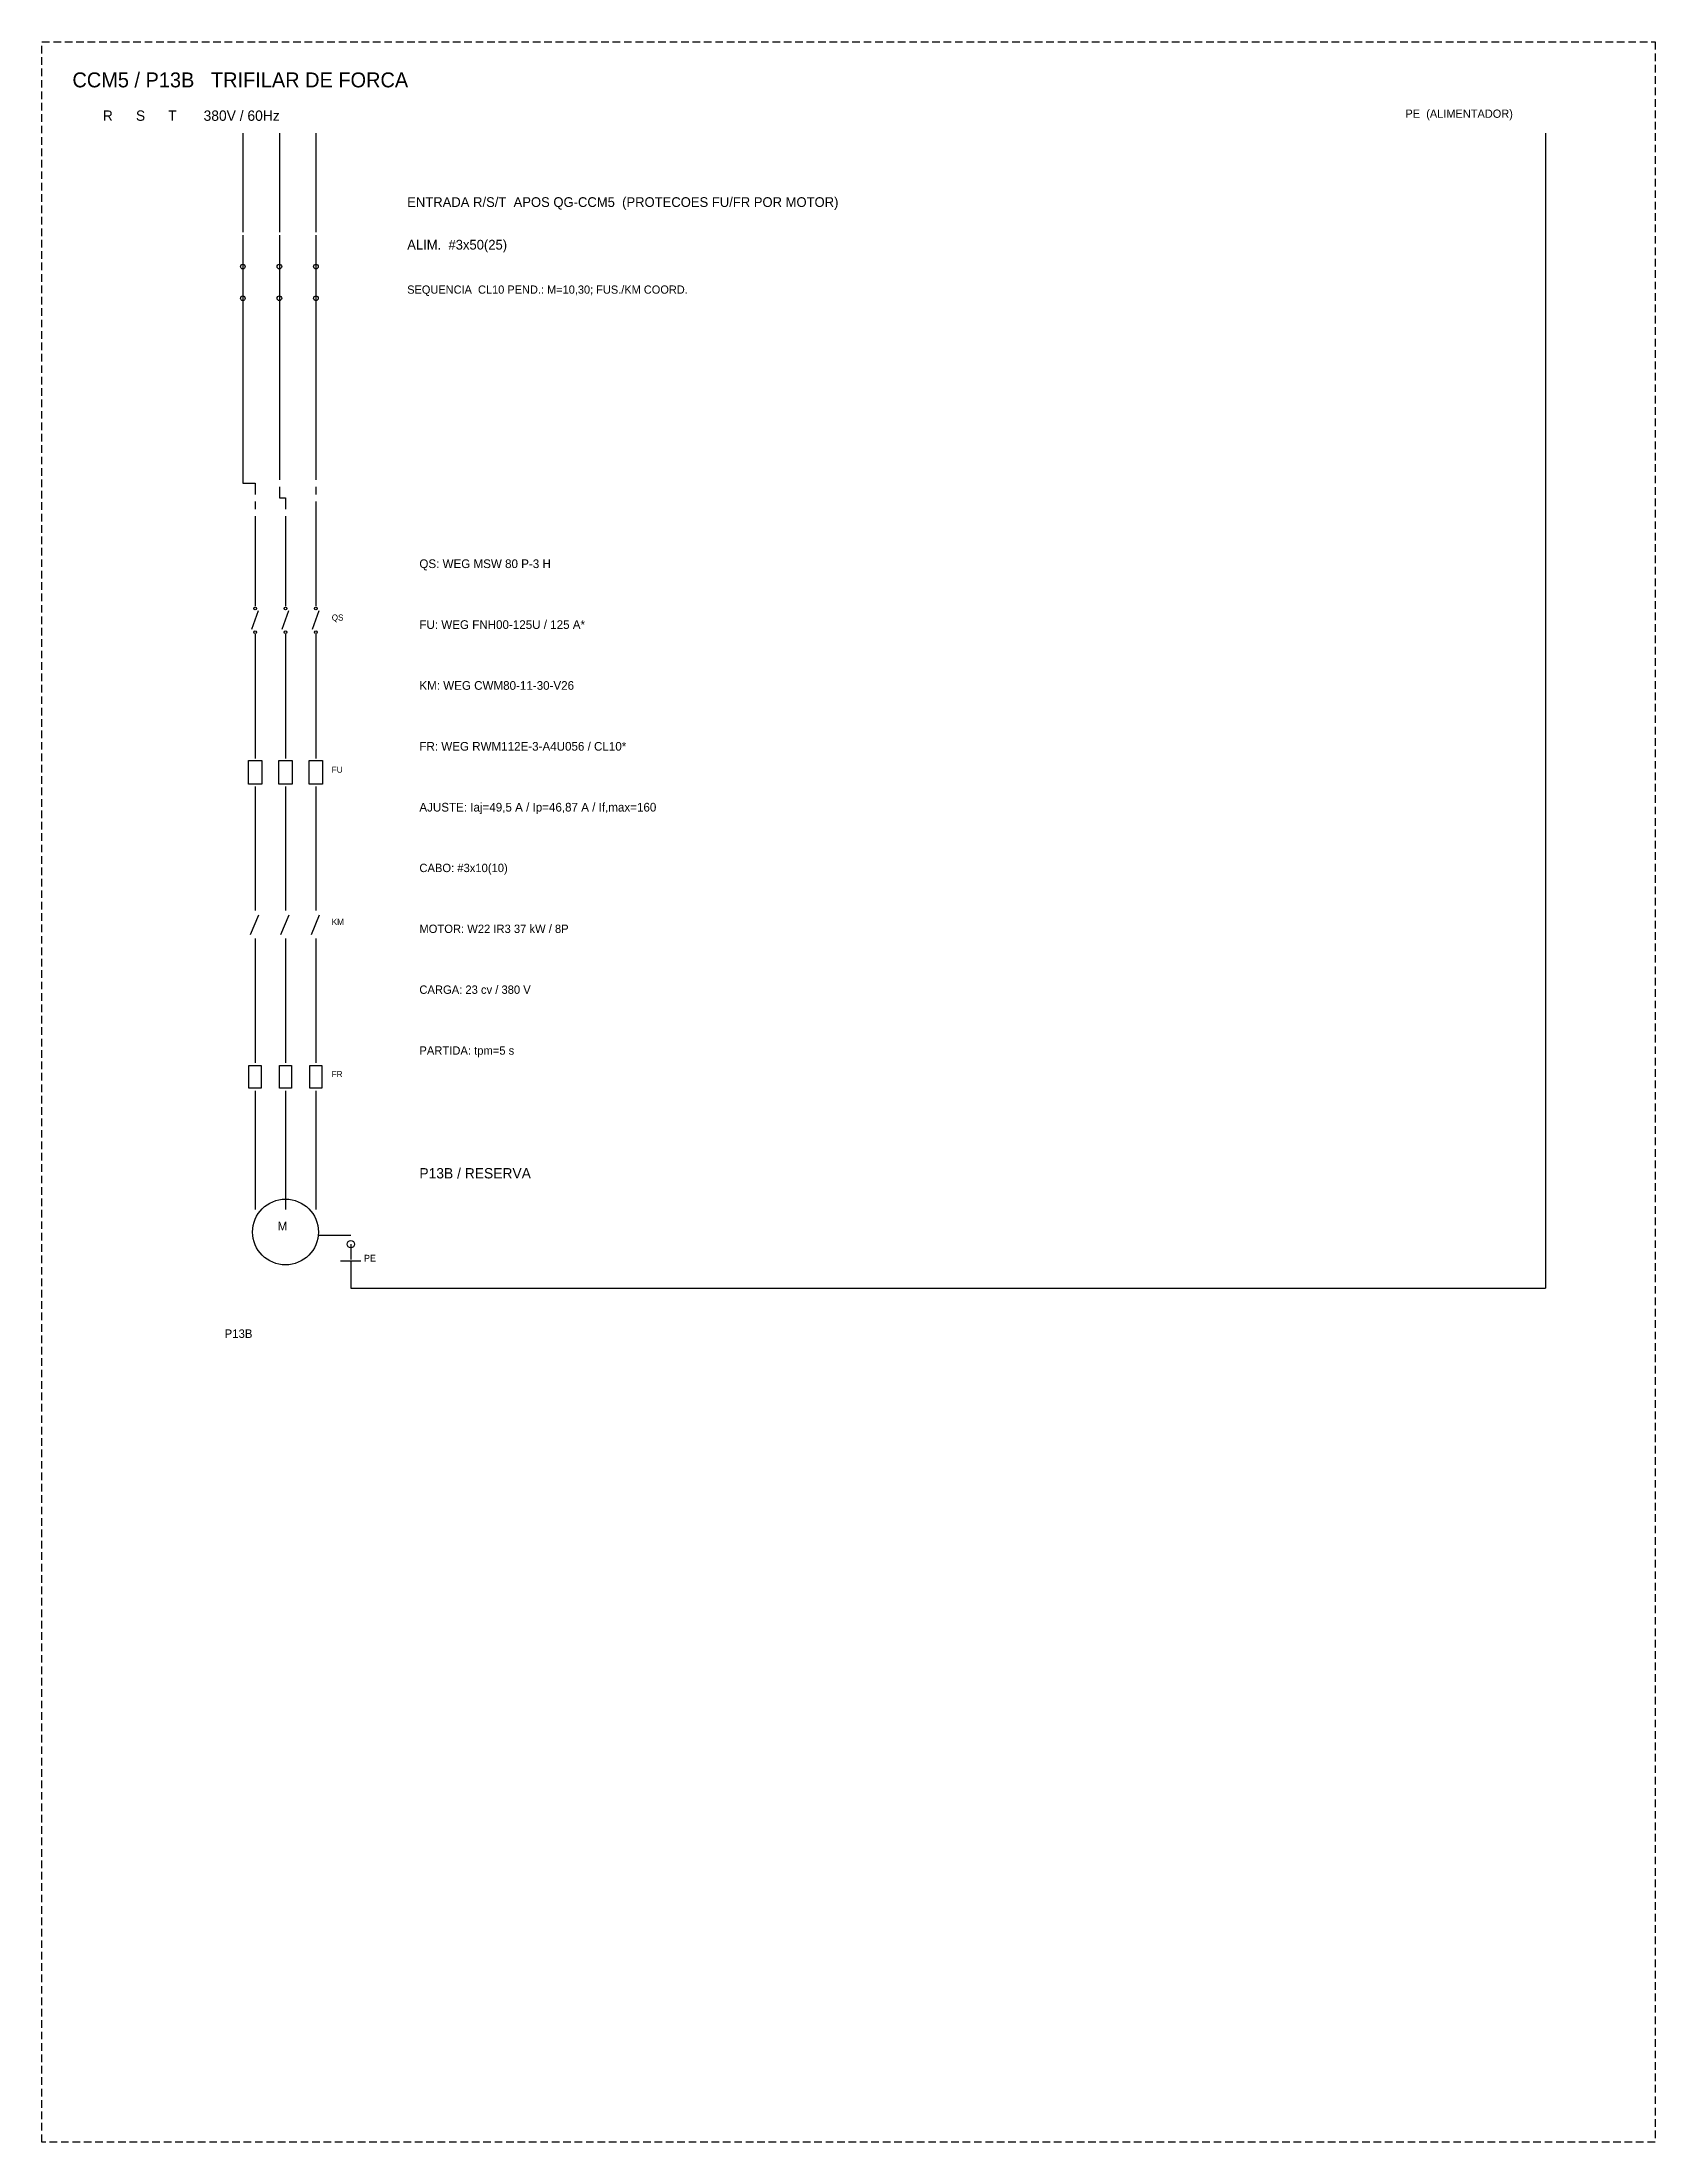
# Model space of a CAD drawing. Extents: x -646 to 641, y -554 to 322.
# Drawn here: x -267 to -214, y -469 to -400 of the extents above; entities that cross this region are included whole.
import ezdxf

# ---------------------------------------------------------------- set-up
doc = ezdxf.new("R2010")
doc.units = 0
doc.header["$MEASUREMENT"] = 0
doc.linetypes.add('HIDDEN', pattern=[0.375, 0.25, -0.125])
doc.layers.add('_ELT_UNIFILAR_PROC_TEXTO', color=1, linetype='Continuous')
doc.layers.add('ELET_TRIFILAR_TEXTO', color=4, linetype='Continuous')
doc.layers.add('ELET_TRIFILAR_DESENHO', color=5, linetype='Continuous', plot=False)

msp = doc.modelspace()

# ---------------------------------------------------------------- texts
at = {"layer": '_ELT_UNIFILAR_PROC_TEXTO', "attachment_point": 1}
for s, insert, char_height in [('P13B / RESERVA', (-254.6, -437), 0.34), ('P13B', (-261, -442.3), 0.28)]:
    msp.add_mtext(s, dxfattribs=dict(at, insert=insert, char_height=char_height))
at = {"layer": 'ELET_TRIFILAR_TEXTO', "attachment_point": 1}
for s, insert, char_height in [('CCM5 / P13B   TRIFILAR DE FORCA', (-266, -401), 0.49), ('R      S      T       380V / 60Hz', (-265, -402.25), 0.34), ('PE  (ALIMENTADOR)', (-222.2, -402.22), 0.27), ('ENTRADA R/S/T  APOS QG-CCM5  (PROTECOES FU/FR POR MOTOR)', (-255, -405.1), 0.32), ('ALIM.  #3x50(25)', (-255, -406.5), 0.32), ('SEQUENCIA  CL10 PEND.: M=10,30; FUS./KM COORD.', (-255, -408), 0.27), ('QS: WEG MSW 80 P-3 H', (-254.6, -417), 0.285), ('QS', (-257.48, -418.81), 0.2), ('FU: WEG FNH00-125U / 125 A*', (-254.6, -419), 0.285), ('KM: WEG CWM80-11-30-V26', (-254.6, -421), 0.285), ('FR: WEG RWM112E-3-A4U056 / CL10*', (-254.6, -423), 0.285), ('FU', (-257.48, -423.81), 0.2), ('AJUSTE: Iaj=49,5 A / Ip=46,87 A / If,max=160', (-254.6, -425), 0.285), ('CABO: #3x10(10)', (-254.6, -427), 0.275), ('KM', (-257.48, -428.81), 0.2), ('MOTOR: W22 IR3 37 kW / 8P', (-254.6, -429), 0.275), ('CARGA: 23 cv / 380 V', (-254.6, -431), 0.275), ('PARTIDA: tpm=5 s', (-254.6, -433), 0.275), ('FR', (-257.48, -433.81), 0.2), ('M', (-259.26, -438.76), 0.29), ('PE', (-256.42, -439.85), 0.22)]:
    msp.add_mtext(s, dxfattribs=dict(at, insert=insert, char_height=char_height))

# ---------------------------------------------------------------- linework, layer by layer
at = {"layer": 'ELET_TRIFILAR_DESENHO'}
for p, q in [((-260.4, -403), (-260.4, -406.25)), ((-259.2, -403), (-259.2, -406.25)), ((-258, -403), (-258, -406.25)), ((-217.6, -403), (-217.6, -440.95)), ((-260.4, -406.35), (-260.4, -407.29)), ((-259.2, -406.35), (-259.2, -407.29)), ((-258, -406.35), (-258, -407.29)), ((-260.4, -407.29), (-260.4, -408.51)), ((-259.2, -407.29), (-259.2, -408.51)), ((-258, -407.29), (-258, -408.51)), ((-260.4, -408.51), (-260.4, -409.45)), ((-259.2, -408.51), (-259.2, -409.45)), ((-258, -408.51), (-258, -409.45)), ((-260.4, -409.45), (-260.4, -414.5)), ((-259.2, -409.45), (-259.2, -414.385)), ((-258, -409.45), (-258, -414.385)), ((-260.4, -414.5), (-260, -414.5)), ((-260, -414.5), (-260, -414.865)), ((-259.2, -414.615), (-259.2, -414.98)), ((-258, -414.615), (-258, -414.865)), ((-260, -415.095), (-260, -415.345)), ((-259.2, -414.98), (-259, -414.98)), ((-259, -414.98), (-259, -415.345)), ((-258, -415.095), (-258, -415.46)), ((-260, -415.575), (-260, -416.4)), ((-259, -415.575), (-259, -416.4)), ((-258, -415.46), (-258, -415.46)), ((-258, -415.46), (-258, -416.4)), ((-260, -416.4), (-260, -417.68)), ((-259, -416.4), (-259, -417.68)), ((-258, -416.4), (-258, -417.68)), ((-260, -417.68), (-260, -418.54)), ((-259, -417.68), (-259, -418.54)), ((-258, -417.68), (-258, -418.54)), ((-260.11, -419.29), (-259.89, -418.68)), ((-259.11, -419.29), (-258.89, -418.68)), ((-258.11, -419.29), (-257.89, -418.68)), ((-260, -419.46), (-260, -420.32)), ((-259, -419.46), (-259, -420.32)), ((-258, -419.46), (-258, -420.32)), ((-260, -420.32), (-260, -422.68)), ((-259, -420.32), (-259, -422.68)), ((-258, -420.32), (-258, -422.68)), ((-260, -422.68), (-260, -423.54)), ((-259, -422.68), (-259, -423.54)), ((-258, -422.68), (-258, -423.54)), ((-260, -424.46), (-260, -425.32)), ((-259, -424.46), (-259, -425.32)), ((-258, -424.46), (-258, -425.32)), ((-260, -425.32), (-260, -427.68)), ((-259, -425.32), (-259, -427.68)), ((-258, -425.32), (-258, -427.68)), ((-260, -427.68), (-260, -428.54)), ((-259, -427.68), (-259, -428.54)), ((-258, -427.68), (-258, -428.54)), ((-260.15, -429.33), (-259.88, -428.68)), ((-259.15, -429.33), (-258.88, -428.68)), ((-258.15, -429.33), (-257.88, -428.68)), ((-260, -429.46), (-260, -430.32)), ((-259, -429.46), (-259, -430.32)), ((-258, -429.46), (-258, -430.32)), ((-260, -430.32), (-260, -432.68)), ((-259, -430.32), (-259, -432.68)), ((-258, -430.32), (-258, -432.68)), ((-260, -432.68), (-260, -433.54)), ((-259, -432.68), (-259, -433.54)), ((-258, -432.68), (-258, -433.54)), ((-260, -434.46), (-260, -435.32)), ((-259, -434.46), (-259, -435.32)), ((-258, -434.46), (-258, -435.32)), ((-260, -435.32), (-260, -437)), ((-259, -435.32), (-259, -437)), ((-258, -435.32), (-258, -437)), ((-260, -437), (-260, -438.36)), ((-259, -437), (-259, -438.36)), ((-258, -437), (-258, -438.36)), ((-257.92, -439.2), (-256.85, -439.2)), ((-256.85, -439.5), (-256.85, -440)), ((-257.19, -440.05), (-256.52, -440.05)), ((-256.85, -440.05), (-256.85, -440.95)), ((-256.85, -440.95), (-217.6, -440.95))]:
    msp.add_line(p, q, dxfattribs=at)
at = {"layer": 'ELET_TRIFILAR_DESENHO', "linetype": 'HIDDEN'}
msp.add_lwpolyline([(-267, -400), (-214, -400), (-214, -469), (-267, -469)], close=True, dxfattribs=at)
at = {"layer": 'ELET_TRIFILAR_DESENHO'}
for points in [[(-260.22, -423.61), (-259.78, -423.61), (-259.78, -424.39), (-260.22, -424.39)], [(-259.22, -423.61), (-258.78, -423.61), (-258.78, -424.39), (-259.22, -424.39)], [(-258.22, -423.61), (-257.78, -423.61), (-257.78, -424.39), (-258.22, -424.39)], [(-260.2, -433.63), (-259.8, -433.63), (-259.8, -434.37), (-260.2, -434.37)], [(-259.2, -433.63), (-258.8, -433.63), (-258.8, -434.37), (-259.2, -434.37)], [(-258.2, -433.63), (-257.8, -433.63), (-257.8, -434.37), (-258.2, -434.37)]]:
    msp.add_lwpolyline(points, close=True, dxfattribs=at)
for centre, radius in [((-260.4, -407.38), 0.075), ((-259.2, -407.38), 0.075), ((-258, -407.38), 0.075), ((-260.4, -408.42), 0.075), ((-259.2, -408.42), 0.075), ((-258, -408.42), 0.075), ((-260, -418.61), 0.045), ((-259, -418.61), 0.045), ((-258, -418.61), 0.045), ((-260, -419.39), 0.045), ((-259, -419.39), 0.045), ((-258, -419.39), 0.045), ((-259, -439.1), 1.08), ((-256.85, -439.5), 0.12)]:
    msp.add_circle(centre, radius, dxfattribs=at)

msp.set_redraw_order([(e.dxf.handle, doc.entitydb.next_handle()) for e in msp.query("TEXT MTEXT ATTDEF DIMENSION ARC_DIMENSION")])  # texts and dimensions are drawn at this point

doc.saveas('drawing.dxf')
